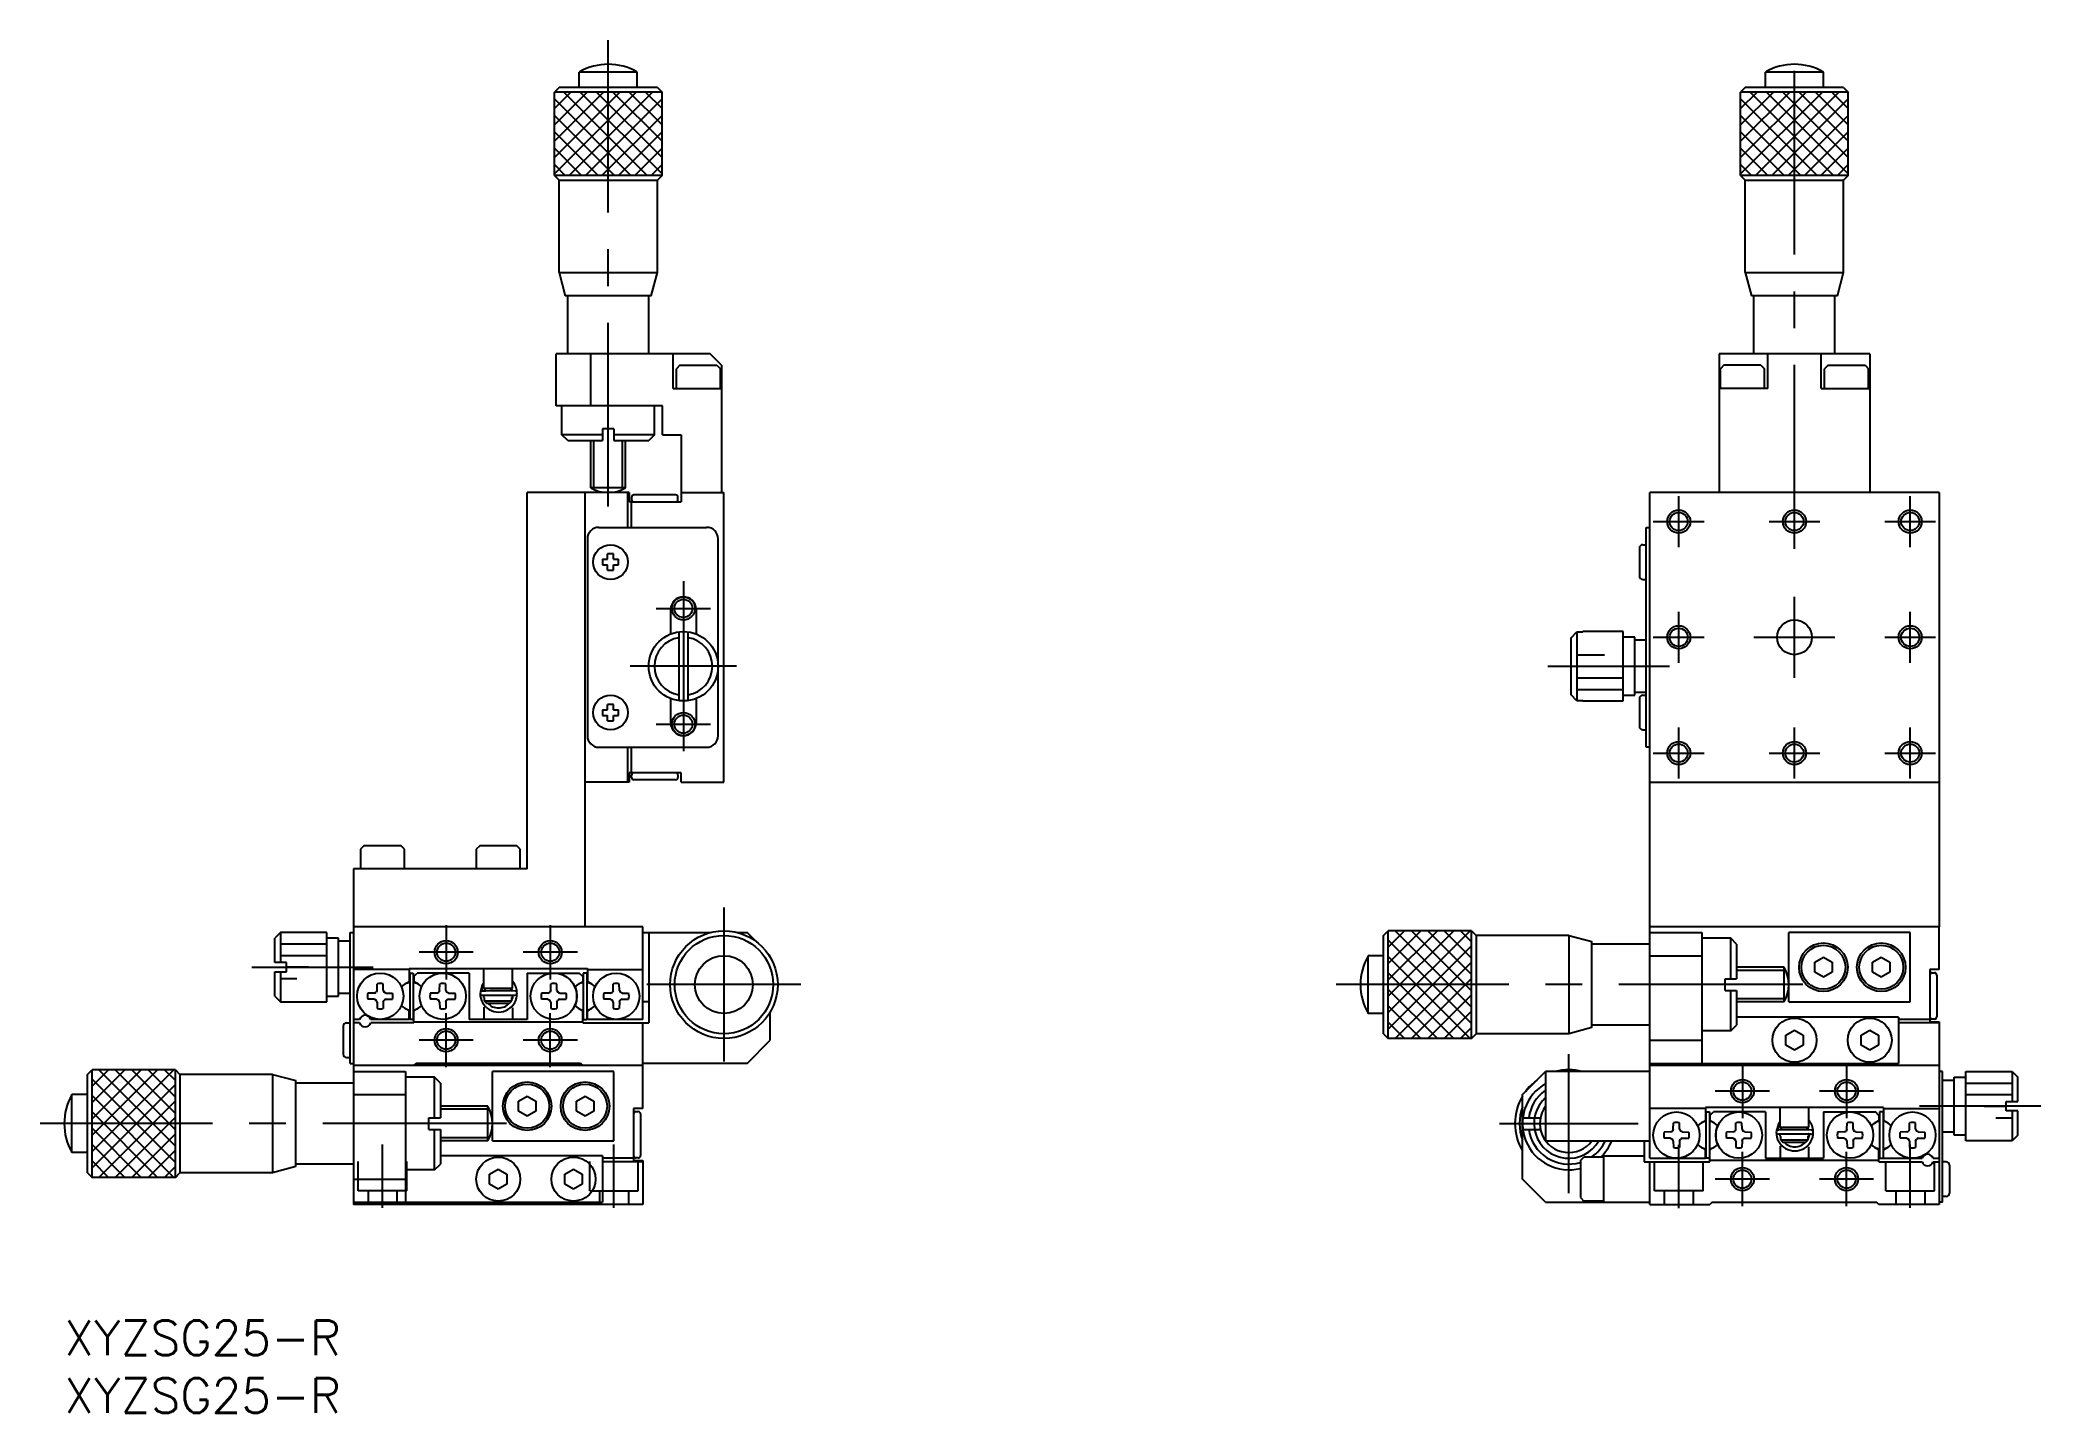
# Model space of a CAD drawing. Extents: x -2 to 171, y -8 to 111.
import ezdxf

# ---------------------------------------------------------------- set-up
doc = ezdxf.new("R2010")
doc.units = 0
doc.header["$LTSCALE"] = 0.5
doc.linetypes.add('CENTER', pattern=[50.8, 31.75, -6.35, 6.35, -6.35])
doc.linetypes.add('DASHED', pattern=[19.05, 12.7, -6.35])
for name, color, linetype in [('MSM_CENTER', 1, 'CENTER'), ('MSM_CONTINUOUS', 7, 'CONTINUOUS'), ('MSM_DASHED', 4, 'DASHED'), ('MSM_NARROW', 5, 'CONTINUOUS'), ('MSM_PART_NUMBER', 7, 'CONTINUOUS')]:
    doc.layers.add(name, color=color, linetype=linetype)
doc.styles.get("Standard").update_dxf_attribs({"font": 'txt.shx', "height": 3, "bigfont": 'bigfont.shx'})

msp = doc.modelspace()

# ---------------------------------------------------------------- texts
at = {"layer": 'MSM_PART_NUMBER'}
for p in [(0, -3), (0, -8)]:
    msp.add_text('XYZSG25-R', height=3, dxfattribs=at).set_placement(p)

# ---------------------------------------------------------------- linework, layer by layer
at = {"layer": 'MSM_CENTER'}
for p, q in [((46.999999, 70.291003), (46.999999, 110.593002)), ((149.500001, 66.656903), (149.500001, 110.593002)), ((139.500001, 66.8), (139.500001, 71.2)), ((159.500001, 66.8), (159.500001, 71.2)), ((137.300001, 69), (141.700001, 69)), ((147.300001, 69), (151.700001, 69)), ((157.300001, 69), (161.700001, 69)), ((53.5, 63.843097), (53.5, 49.156901)), ((149.500001, 55.5), (149.500001, 62.5)), ((51.156902, 61.499999), (55.843098, 61.499999)), ((139.500001, 56.8), (139.500001, 61.2)), ((159.500001, 56.8), (159.500001, 61.2)), ((137.300001, 59), (141.700001, 59)), ((146.000001, 59), (153.000001, 59)), ((157.300001, 59), (161.700001, 59)), ((58.1, 56.499999), (48.9, 56.499999)), ((128.2, 56.500001), (138.7, 56.500001)), ((51.156902, 51.499999), (55.843098, 51.499999)), ((139.500001, 46.8), (139.500001, 51.2)), ((149.500001, 46.8), (149.500001, 51.2)), ((159.500001, 46.8), (159.500001, 51.2)), ((137.300001, 49), (141.700001, 49)), ((147.300001, 49), (151.700001, 49)), ((157.300001, 49), (161.700001, 49)), ((57.000005, 35.650004), (57.000005, 22.349996)), ((33, 34.143098), (33, 29.456902)), ((42, 34.143098), (42, 29.456902)), ((35.343098, 31.8), (30.656902, 31.8)), ((44.343098, 31.8), (39.656902, 31.8)), ((16.200878, 30.5), (26.699999, 30.5)), ((63.650009, 29), (50.350001, 29)), ((150.209, 29), (109.907001, 29)), ((33, 21.856902), (33, 26.543098)), ((42, 21.856902), (42, 26.543098)), ((35.343098, 24.2), (30.656902, 24.2)), ((44.343098, 24.2), (39.656902, 24.2)), ((129.999996, 10.999997), (129.999996, 23.000003)), ((145.000001, 22.143098), (145.000001, 17.456902)), ((154.000001, 22.143098), (154.000001, 17.456902)), ((147.343099, 19.8), (142.656903, 19.8)), ((156.343099, 19.8), (151.656903, 19.8)), ((170.800002, 18.5), (160.300002, 18.5)), ((38.208999, 17), (-2.093, 17)), ((123.999993, 17), (135.999999, 17)), ((27.5, 9.707682), (27.5, 15.2)), ((47.5, 9.707682), (47.5, 15.2)), ((139.499998, 9.681053), (139.499998, 15.17337)), ((145.000001, 9.856902), (145.000001, 14.543098)), ((154.000001, 9.856902), (154.000001, 14.543098)), ((159.500001, 9.707682), (159.500001, 15.2)), ((147.343099, 12.2), (142.656903, 12.2)), ((156.343099, 12.2), (151.656903, 12.2))]:
    msp.add_line(p, q, dxfattribs=at)
at = {"layer": 'MSM_CONTINUOUS'}
for p, q in [((44.499999, 106.500002), (44.499999, 107.830001)), ((49.5, 107.830001), (44.499999, 107.830001)), ((49.5, 106.500002), (49.5, 107.830001)), ((147.000001, 106.500002), (147.000001, 107.830001)), ((152.000002, 107.830001), (147.000001, 107.830001)), ((152.000002, 106.500002), (152.000002, 107.830001)), ((42.749999, 106.500002), (42.349999, 106.100003)), ((42.349999, 98.900001), (42.349999, 106.100003)), ((51.65, 106.100003), (42.349999, 106.100003)), ((51.249999, 106.500002), (42.749999, 106.500002)), ((51.249999, 106.500002), (51.65, 106.100003)), ((51.65, 98.900001), (51.65, 106.100003)), ((145.250001, 106.500002), (144.850001, 106.100003)), ((144.850001, 98.900001), (144.850001, 106.100003)), ((154.150002, 106.100003), (144.850001, 106.100003)), ((153.750001, 106.500002), (145.250001, 106.500002)), ((153.750001, 106.500002), (154.150002, 106.100003)), ((154.150002, 98.900001), (154.150002, 106.100003)), ((42.349999, 98.900001), (42.749999, 98.500003)), ((51.65, 98.900001), (42.349999, 98.900001)), ((51.65, 98.900001), (51.249999, 98.500003)), ((144.850001, 98.900001), (145.250001, 98.500003)), ((154.150002, 98.900001), (144.850001, 98.900001)), ((154.150002, 98.900001), (153.750001, 98.500003)), ((42.749999, 98.500003), (51.249999, 98.500003)), ((42.749999, 90.500001), (42.749999, 98.500003)), ((51.249999, 90.500001), (51.249999, 98.500003)), ((145.250001, 98.500003), (153.750001, 98.500003)), ((145.250001, 90.500001), (145.250001, 98.500003)), ((153.750001, 90.500001), (153.750001, 98.500003)), ((42.749999, 90.500001), (51.249999, 90.500001)), ((42.749999, 90.500001), (43.285998, 88.500001)), ((50.713998, 88.500001), (51.249999, 90.500001)), ((145.250001, 90.500001), (153.750001, 90.500001)), ((145.250001, 90.500001), (145.786, 88.500001)), ((153.214, 88.500001), (153.750001, 90.500001)), ((50.713998, 88.500001), (43.285998, 88.500001)), ((43.5, 83.500002), (43.5, 88.500001)), ((50.499998, 83.500002), (50.499998, 88.500001)), ((153.214, 88.500001), (145.786, 88.500001)), ((146.000002, 83.500002), (146.000002, 88.500001)), ((153, 83.500002), (153, 88.500001)), ((42.499999, 79.000002), (42.499999, 83.500002)), ((55.8, 83.500002), (42.499999, 83.500002)), ((45.499999, 79.000002), (45.499999, 83.500002)), ((52.6, 80.500002), (52.6, 83.500002)), ((56.8, 82.500002), (55.8, 83.500002)), ((156.000001, 83.500002), (143.000001, 83.500002)), ((143.000001, 83.500002), (143.000001, 71.500001)), ((147.200001, 80.500002), (147.200001, 83.500002)), ((151.800001, 80.500002), (151.800001, 83.500002)), ((156.000001, 83.500002), (156.000001, 71.500001)), ((53.2, 82.500002), (52.899999, 82.200001)), ((52.899999, 80.500002), (52.899999, 82.200001)), ((53.2, 82.500002), (56.399999, 82.500002)), ((56.399999, 82.500002), (56.7, 82.200001)), ((56.7, 80.500002), (56.7, 82.200001)), ((56.8, 82.500002), (56.8, 71.500001)), ((143.400002, 82.500002), (143.100001, 82.200001)), ((143.100001, 80.500002), (143.100001, 82.200001)), ((146.600001, 82.500002), (143.400002, 82.500002)), ((146.600001, 82.500002), (146.900002, 82.200001)), ((146.900002, 80.500002), (146.900002, 82.200001)), ((152.400002, 82.500002), (152.100001, 82.200001)), ((152.100001, 80.500002), (152.100001, 82.200001)), ((152.400002, 82.500002), (155.600001, 82.500002)), ((155.600001, 82.500002), (155.900002, 82.200001)), ((155.900002, 80.500002), (155.900002, 82.200001)), ((52.6, 80.500002), (56.8, 80.500002)), ((147.200001, 80.500002), (143.000001, 80.500002)), ((151.800001, 80.500002), (156.000001, 80.500002)), ((51.7, 79.000002), (42.499999, 79.000002)), ((43, 76.500002), (43, 79.000002)), ((50.999999, 76.500002), (50.999999, 79.000002)), ((51.7, 76.500001), (51.7, 79.000002)), ((43.5, 76.000002), (43, 76.500002)), ((46.499999, 76.500002), (43, 76.500002)), ((47.499999, 77.000002), (46.499999, 77.000002)), ((46.499999, 77.000002), (46.499999, 76.000002)), ((47.499999, 77.000002), (47.499999, 76.000002)), ((50.999999, 76.500002), (47.499999, 76.500002)), ((50.999999, 76.500002), (50.499999, 76.000002)), ((51.7, 76.500001), (53.3, 76.500001)), ((53.3, 76.500001), (53.3, 70.700001)), ((43.5, 76.000002), (46.499999, 76.000002)), ((45.5, 71.902002), (45.5, 76.000002)), ((47.499999, 76.000002), (50.499999, 76.000002)), ((48.499999, 71.902002), (48.499999, 76.000002)), ((48.8, 71.500001), (40, 71.500001)), ((40, 38.999999), (40, 71.500001)), ((45, 34), (45, 71.500001)), ((48.499999, 71.902002), (45.5, 71.902002)), ((48.7, 68.500001), (48.7, 71.500001)), ((48.8, 71.500001), (48.8, 70.699999)), ((49.02663, 71.100001), (49.02663, 70.900001)), ((52.82663, 71.300001), (49.22663, 71.300001)), ((53.02663, 70.900001), (53.02663, 71.100001)), ((53.3, 71.500001), (57, 71.500001)), ((57, 46.500001), (57, 71.500001)), ((162.000002, 71.500001), (137, 71.500001)), ((137.000003, 34), (137.000003, 71.500001)), ((161.999999, 71.500001), (161.999999, 34)), ((49.000002, 70.699999), (48.8, 70.699999)), ((49.000002, 68.500001), (49.000002, 70.700001)), ((49.000002, 70.700001), (53.3, 70.700001)), ((45.2, 67.500001), (45.2, 50.500001)), ((46.2, 68.500001), (55.5, 68.500001)), ((56.5, 50.500001), (56.5, 67.500001)), ((136.7, 49.499999), (136.7, 68.499999)), ((136.7, 68.499999), (137, 68.499999)), ((46.5, 65.750001), (46.5, 65.250001)), ((46.5, 65.750001), (46.95, 65.750001)), ((47.45, 66.200001), (46.95, 66.200001)), ((46.95, 65.750001), (46.95, 66.200001)), ((47.45, 65.750001), (47.45, 66.200001)), ((47.45, 65.750001), (47.9, 65.750001)), ((47.9, 65.250001), (47.9, 65.750001)), ((136.1, 66.699999), (136.1, 64.299999)), ((136.4, 66.999999), (136.7, 66.999999)), ((46.5, 65.250001), (46.95, 65.250001)), ((46.95, 64.800001), (46.95, 65.250001)), ((46.95, 64.800001), (47.45, 64.800001)), ((47.45, 64.800001), (47.45, 65.250001)), ((47.45, 65.250001), (47.9, 65.250001)), ((136.4, 63.999999), (136.7, 63.999999)), ((52.4, 59.291056), (52.4, 61.399999)), ((54.6, 61.399999), (54.6, 59.291056)), ((53.1, 59.473212), (53.1, 53.526785)), ((53.9, 53.526785), (53.9, 59.473212)), ((130.2, 58.967793), (130.7, 59.473214)), ((130.2, 54.032208), (130.2, 58.967793)), ((130.7, 59.473214), (130.7, 53.526787)), ((130.7, 59.473214), (131.2, 59.473214)), ((134.7, 59.500001), (131.2, 59.500001)), ((131.2, 59.473214), (131.2, 59.500001)), ((134.7, 53.500001), (134.7, 59.500001)), ((135.7, 59.000001), (134.7, 59.000001)), ((135.7, 54.000001), (135.7, 59.000001)), ((136.7, 58.750001), (135.7, 58.750001)), ((52.4, 51.599999), (52.4, 53.708942)), ((54.6, 53.708942), (54.6, 51.599999)), ((130.7, 53.526787), (130.2, 54.032208)), ((134.7, 54.000001), (135.7, 54.000001)), ((135.7, 54.250001), (136.7, 54.250001)), ((136.1, 53.699999), (136.1, 51.299999)), ((136.4, 53.999999), (136.7, 53.999999)), ((46.5, 52.750001), (46.5, 52.250001)), ((46.5, 52.750001), (46.95, 52.750001)), ((46.5, 52.250001), (46.95, 52.250001)), ((47.45, 53.200001), (46.95, 53.200001)), ((46.95, 52.750001), (46.95, 53.200001)), ((46.95, 51.800001), (46.95, 52.250001)), ((47.45, 52.750001), (47.45, 53.200001)), ((47.45, 52.750001), (47.9, 52.750001)), ((47.45, 51.800001), (47.45, 52.250001)), ((47.45, 52.250001), (47.9, 52.250001)), ((47.9, 52.250001), (47.9, 52.750001)), ((131.2, 53.526787), (130.7, 53.526787)), ((131.2, 53.500001), (131.2, 53.526787)), ((131.2, 53.500001), (134.7, 53.500001)), ((46.95, 51.800001), (47.45, 51.800001)), ((136.4, 50.999999), (136.7, 50.999999)), ((46.2, 49.500001), (55.5, 49.500001)), ((48.7, 46.500001), (48.7, 49.500001)), ((49.000002, 47.300003), (49.000002, 49.500001)), ((137, 49.499999), (136.7, 49.499999)), ((53.3, 47.300003), (48.8, 47.300003)), ((48.8, 47.300003), (48.8, 46.500001)), ((49.02663, 46.9), (49.02663, 47.1)), ((52.82663, 47.3), (49.22663, 47.3)), ((52.82663, 46.7), (49.22663, 46.7)), ((53.02663, 47.1), (53.02663, 46.9)), ((53.3, 46.500001), (53.3, 47.300003)), ((48.8, 46.500001), (45, 46.500001)), ((53.3, 46.500001), (57, 46.500001)), ((137, 46.500001), (162.000002, 46.500001)), ((25.900001, 40.999999), (25.6, 40.699998)), ((25.6, 40.699998), (25.6, 38.999999)), ((29.1, 40.999999), (25.900001, 40.999999)), ((29.400001, 40.699998), (29.1, 40.999999)), ((29.400001, 38.999999), (29.400001, 40.699998)), ((35.900001, 40.999999), (35.6, 40.699998)), ((35.6, 40.699998), (35.6, 38.999999)), ((39.1, 40.999999), (35.900001, 40.999999)), ((39.400001, 40.699998), (39.1, 40.999999)), ((39.400001, 38.999999), (39.400001, 40.699998)), ((25, 38.999999), (25, 10)), ((40, 38.999999), (25, 38.999999)), ((18.699999, 33.5), (18.199999, 33)), ((18.199999, 30.9), (18.199999, 33)), ((22.699999, 33.5), (18.699999, 33.5)), ((18.699999, 33.5), (18.699999, 30.9)), ((22.699999, 27.5), (22.699999, 33.5)), ((23.699999, 33), (22.699999, 33)), ((23.699999, 28), (23.699999, 33)), ((24.699999, 33.5), (25, 33.5)), ((24.699999, 22.2), (24.699999, 33.5)), ((50, 34), (25, 34)), ((50, 26.000002), (50, 34)), ((50, 33.5), (55.828452, 33.5)), ((50.5, 33.5), (50.5, 25.7)), ((58.171559, 33.5), (59.000006, 33.5)), ((59.751242, 32.748764), (59.000006, 33.5)), ((114.000001, 33.25), (114.4, 33.65)), ((114.000001, 24.75), (114.000001, 33.25)), ((121.600002, 33.65), (114.4, 33.65)), ((114.4, 24.349999), (114.4, 33.65)), ((121.600002, 33.65), (122, 33.25)), ((121.600002, 24.349999), (121.600002, 33.65)), ((122, 33.25), (122, 24.75)), ((130.000002, 33.25), (122, 33.25)), ((130.000002, 33.25), (130.000002, 24.75)), ((130.000002, 33.25), (132.000002, 32.714001)), ((162.000001, 34), (137.000001, 34)), ((137.000001, 14.000002), (137.000001, 34)), ((137.000001, 33.5), (141.500001, 33.5)), ((141.500001, 33.5), (141.500001, 22.2)), ((144.000001, 32.999999), (141.500001, 32.999999)), ((144.500001, 32.499999), (144.000001, 32.999999)), ((144.000001, 29.5), (144.000001, 32.999999)), ((159.500001, 33.5), (149.000001, 33.5)), ((149.000001, 27.5), (149.000001, 33.5)), ((159.500001, 27.5), (159.500001, 33.5)), ((162.000001, 30.3), (162.000001, 34)), ((24.699999, 32.75), (23.699999, 32.75)), ((61.000006, 31.5), (60.74877, 31.751236)), ((61.000006, 31.371187), (61.000006, 31.5)), ((114.000001, 31.5), (112.670002, 31.5)), ((112.670002, 26.499999), (112.670002, 31.5)), ((132.000002, 25.286001), (132.000002, 32.714001)), ((137.000001, 32.499999), (132.000002, 32.499999)), ((137.000001, 31.5), (141.500001, 31.5)), ((144.500001, 32.499999), (144.500001, 29.5)), ((151.250001, 30.933012), (152.000001, 31.366026)), ((152.000001, 31.366026), (152.750001, 30.933012)), ((156.250001, 30.933012), (157.000001, 31.366026)), ((157.000001, 31.366026), (157.750001, 30.933012)), ((19.199999, 30.9), (18.199999, 30.9)), ((18.199999, 30.1), (19.199999, 30.1)), ((18.199999, 28), (18.199999, 30.1)), ((18.699999, 30.1), (18.699999, 27.5)), ((19.199999, 30.1), (19.199999, 30.9)), ((29.800001, 30.3), (25.000003, 30.3)), ((29.800001, 30.4), (29.800001, 29.263917)), ((29.800001, 30.4), (45.200003, 30.4)), ((29.85, 30), (29.85, 26)), ((29.85, 30), (30.15, 30)), ((30.15, 30), (30.15, 26)), ((30.2, 29.7), (30.5, 30)), ((30.2, 29.7), (30.2, 29.263917)), ((35, 30), (30.5, 30)), ((35, 30), (35, 26.000002)), ((36.23, 30.400002), (36.23, 28.700002)), ((38.73, 28.700002), (38.73, 30.400002)), ((40, 30), (44.500004, 30)), ((40, 30), (40, 26.000002)), ((44.800004, 29.7), (44.500004, 30)), ((44.800004, 29.7), (44.800004, 29.263917)), ((44.850003, 30), (44.850003, 26)), ((45.150003, 30), (44.850003, 30)), ((45.150003, 30), (45.150003, 26)), ((45.200003, 30.4), (45.200003, 29.263917)), ((45.200003, 30.3), (50, 30.3)), ((143.500001, 28.5), (143.500001, 29.5)), ((143.500001, 29.5), (144.500001, 29.5)), ((148.598001, 30.499999), (144.500001, 30.499999)), ((148.598001, 27.5), (148.598001, 30.499999)), ((151.250001, 30.066987), (151.250001, 30.933012)), ((152.000001, 29.633974), (151.250001, 30.066987)), ((152.750001, 30.066987), (152.000001, 29.633974)), ((152.750001, 30.933012), (152.750001, 30.066987)), ((156.250001, 30.066987), (156.250001, 30.933012)), ((157.000001, 29.633974), (156.250001, 30.066987)), ((157.750001, 30.066987), (157.000001, 29.633974)), ((157.750001, 30.933012), (157.750001, 30.066987)), ((162.000001, 30.3), (161.199999, 30.3)), ((161.199999, 30.3), (161.199999, 25.8)), ((161.200002, 29.82663), (161.200002, 26.22663)), ((161.400002, 30.02663), (161.600002, 30.02663)), ((161.800002, 29.82663), (161.800002, 26.22663)), ((18.199999, 28), (18.699999, 27.5)), ((22.699999, 28), (23.699999, 28)), ((23.699999, 28.25), (24.699999, 28.25)), ((26.798742, 28.269907), (26.231169, 28.26)), ((26.798742, 27.730093), (26.231169, 27.74)), ((26.798742, 28.269907), (26.958821, 28.341179)), ((26.798742, 27.730093), (26.958821, 27.658821)), ((27.030093, 28.501258), (26.958821, 28.341179)), ((27.030093, 28.501258), (27.04, 29.068831)), ((27.569907, 28.501258), (27.56, 29.068831)), ((27.569907, 28.501258), (27.641179, 28.341179)), ((27.801259, 28.269907), (27.641179, 28.341179)), ((27.801259, 27.730093), (27.641179, 27.658821)), ((27.801259, 28.269907), (28.368831, 28.26)), ((27.801259, 27.730093), (28.368831, 27.74)), ((29.402689, 29.034529), (29.799998, 29.263917)), ((30.597306, 29.034529), (30.199997, 29.263917)), ((32.198742, 28.269907), (31.631169, 28.26)), ((32.198742, 27.730093), (31.631169, 27.74)), ((32.198742, 28.269907), (32.358821, 28.341179)), ((32.198742, 27.730093), (32.358821, 27.658821)), ((32.430093, 28.501258), (32.358821, 28.341179)), ((32.430093, 28.501258), (32.44, 29.068831)), ((32.969907, 28.501258), (32.96, 29.068831)), ((32.969907, 28.501258), (33.041179, 28.341179)), ((33.201259, 28.269907), (33.041179, 28.341179)), ((33.201259, 27.730093), (33.041179, 27.658821)), ((33.201259, 28.269907), (33.768831, 28.26)), ((33.201259, 27.730093), (33.768831, 27.74)), ((35.966439, 28.376562), (35.92967, 28.279756)), ((35.92967, 28.279756), (35.953003, 28.18058)), ((36.120042, 28.984846), (35.931265, 28.295191)), ((35.953003, 28.18058), (36.026555, 28.111413)), ((36.049448, 28.435441), (35.966439, 28.376562)), ((36.026555, 28.111413), (36.149752, 28.087037)), ((36.075678, 28.787714), (36.074173, 28.754372)), ((36.074173, 28.754372), (36.074333, 28.720997)), ((36.074333, 28.720997), (36.076158, 28.687671)), ((36.078845, 28.82094), (36.075678, 28.787714)), ((36.076158, 28.687671), (36.079644, 28.654475)), ((36.083665, 28.853971), (36.078845, 28.82094)), ((36.079644, 28.654475), (36.084781, 28.621492)), ((36.090129, 28.886723), (36.083665, 28.853971)), ((36.084781, 28.621492), (36.091558, 28.588801)), ((36.098219, 28.919117), (36.090129, 28.886723)), ((36.091558, 28.588801), (36.099957, 28.556485)), ((36.107917, 28.951073), (36.098219, 28.919117)), ((36.099957, 28.556485), (36.109959, 28.524621)), ((36.119199, 28.982512), (36.107917, 28.951073)), ((36.109959, 28.524621), (36.121538, 28.493288)), ((36.132038, 29.013356), (36.119199, 28.982512)), ((36.121538, 28.493288), (36.134668, 28.462564)), ((36.146402, 29.04353), (36.132038, 29.013356)), ((36.134668, 28.462564), (36.140801, 28.44952)), ((36.139489, 28.098383), (38.919144, 28.098383)), ((36.162255, 29.072958), (36.146402, 29.04353)), ((36.149752, 28.087037), (36.229765, 28.08329)), ((36.178612, 29.100079), (36.162255, 29.072958)), ((36.178445, 29.099733), (36.179412, 29.100762)), ((36.179412, 29.100762), (36.181364, 29.101156)), ((36.181364, 29.101156), (36.184288, 29.100913)), ((36.18383, 29.106833), (36.184709, 29.108329)), ((36.184288, 29.100913), (36.188164, 29.100035)), ((36.184709, 29.108329), (36.229976, 29.092472)), ((36.229981, 29.161229), (36.188142, 29.100048)), ((36.188164, 29.100035), (36.191712, 29.098953)), ((36.191712, 29.098953), (36.195776, 29.097515)), ((36.195776, 29.097515), (36.200341, 29.095726)), ((36.200341, 29.095726), (36.205389, 29.093594)), ((36.205389, 29.093594), (36.210901, 29.091127)), ((36.210901, 29.091127), (36.216856, 29.088334)), ((36.216856, 29.088334), (36.22323, 29.085226)), ((36.22323, 29.085226), (36.23, 29.081814)), ((36.23, 28.700002), (38.73, 28.700002)), ((36.23, 28.700002), (36.469728, 28.460274)), ((36.233839, 28.103841), (36.23, 28.100002)), ((36.23, 28.100002), (36.23, 27.900002)), ((36.23, 28.100002), (38.73, 28.100002)), ((36.23, 27.900002), (36.28, 27.900002)), ((36.28, 27.900002), (36.28, 27.600002)), ((38.49197, 28.461972), (38.73, 28.700002)), ((38.619155, 28.589149), (38.633078, 28.459381)), ((38.634702, 28.604583), (38.700414, 28.457945)), ((38.68, 27.600002), (38.68, 27.900002)), ((38.68, 27.900002), (38.73, 27.900002)), ((38.68, 27.827902), (38.692779, 27.820276)), ((38.686715, 27.763287), (38.68, 27.770002)), ((38.733962, 27.901636), (38.680234, 27.747648)), ((38.680271, 27.777331), (38.692555, 27.777626)), ((38.692779, 27.820276), (38.706138, 27.81411)), ((38.73, 28.100002), (38.722871, 28.107131)), ((38.73, 27.900002), (38.73, 28.100002)), ((38.730129, 27.963709), (38.753821, 27.983444)), ((38.730163, 28.080167), (38.840432, 28.083737)), ((38.77014, 28.081302), (38.733962, 27.901636)), ((38.840432, 28.083737), (38.944111, 28.089606)), ((38.944111, 28.089606), (39.043267, 28.117548)), ((39.076667, 28.393965), (38.985077, 28.44201)), ((39.043267, 28.117548), (39.113504, 28.195829)), ((39.126371, 28.300635), (39.076667, 28.393965)), ((39.113504, 28.195829), (39.126371, 28.300635)), ((41.798742, 28.269907), (41.231169, 28.26)), ((41.798742, 27.730093), (41.231169, 27.74)), ((41.798742, 28.269907), (41.958821, 28.341179)), ((41.798742, 27.730093), (41.958821, 27.658821)), ((42.030093, 28.501258), (41.958821, 28.341179)), ((42.030093, 28.501258), (42.04, 29.068831)), ((42.569907, 28.501258), (42.56, 29.068831)), ((42.569907, 28.501258), (42.641179, 28.341179)), ((42.801259, 28.269907), (42.641179, 28.341179)), ((42.801259, 27.730093), (42.641179, 27.658821)), ((42.801259, 28.269907), (43.368831, 28.26)), ((42.801259, 27.730093), (43.368831, 27.74)), ((44.402695, 29.034529), (44.800004, 29.263917)), ((45.597312, 29.034529), (45.200003, 29.263917)), ((47.198745, 28.269907), (46.631172, 28.26)), ((47.198745, 27.730093), (46.631172, 27.74)), ((47.198745, 28.269907), (47.358824, 28.341179)), ((47.198745, 27.730093), (47.358824, 27.658821)), ((47.430096, 28.501258), (47.358824, 28.341179)), ((47.430096, 28.501258), (47.440003, 29.068831)), ((47.96991, 28.501258), (47.960003, 29.068831)), ((47.96991, 28.501258), (48.041182, 28.341179)), ((48.201262, 28.269907), (48.041182, 28.341179)), ((48.201262, 27.730093), (48.041182, 27.658821)), ((48.201262, 28.269907), (48.768834, 28.26)), ((48.201262, 27.730093), (48.768834, 27.74)), ((143.500001, 28.5), (144.500001, 28.5)), ((144.000001, 25), (144.000001, 28.5)), ((144.500001, 28.5), (144.500001, 25.5)), ((18.699999, 27.5), (22.699999, 27.5)), ((25.523031, 26.000002), (25, 26.000002)), ((29.800001, 26.000002), (26.476969, 26.000002)), ((27.030093, 27.498741), (26.958821, 27.658821)), ((27.030093, 27.498741), (27.04, 26.931169)), ((27.569907, 27.498741), (27.56, 26.931169)), ((27.569907, 27.498741), (27.641179, 27.658821)), ((29.799998, 26.736084), (29.40269, 26.965472)), ((29.800001, 26.000002), (29.800001, 26.736084)), ((30.15, 26), (29.85, 26)), ((30.597304, 26.965472), (30.199997, 26.736084)), ((30.2, 25.7), (30.2, 26.733656)), ((32.430093, 27.498741), (32.358821, 27.658821)), ((32.430093, 27.498741), (32.44, 26.931169)), ((32.969907, 27.498741), (32.96, 26.931169)), ((32.969907, 27.498741), (33.041179, 27.658821)), ((40, 26), (35, 26)), ((36.25, 27.054235), (36.25, 26.000002)), ((36.28, 27.600002), (38.68, 27.600002)), ((36.28, 27.600002), (36.49005, 27.400002)), ((36.49005, 27.400002), (38.469949, 27.400002)), ((38.469949, 27.400002), (38.68, 27.600002)), ((38.75, 26.000002), (38.75, 26.985215)), ((42.030093, 27.498741), (41.958821, 27.658821)), ((42.030093, 27.498741), (42.04, 26.931169)), ((42.569907, 27.498741), (42.56, 26.931169)), ((42.569907, 27.498741), (42.641179, 27.658821)), ((44.402696, 26.965472), (44.800004, 26.736084)), ((44.800004, 25.7), (44.800004, 26.733656)), ((44.850003, 26), (45.150003, 26)), ((45.200003, 26.736084), (45.59731, 26.965472)), ((45.200003, 26.000002), (45.200003, 26.736084)), ((50, 26.000002), (45.200003, 26.000002)), ((47.430096, 27.498741), (47.358824, 27.658821)), ((47.430096, 27.498741), (47.440003, 26.931169)), ((47.96991, 27.498741), (47.960003, 26.931169)), ((47.96991, 27.498741), (48.041182, 27.658821)), ((50.5, 27.5), (50, 27.5)), ((61.000006, 24.2), (61.000006, 26.628812)), ((114.000001, 26.499999), (112.670002, 26.499999)), ((148.598001, 27.5), (144.500001, 27.5)), ((158.500001, 26.2), (144.500001, 26.2)), ((149.000001, 27.5), (159.500001, 27.5)), ((158.500001, 26.2), (158.500001, 22.2)), ((161.199999, 26.000002), (158.500001, 26.000002)), ((161.600002, 26.02663), (161.400002, 26.02663)), ((24.099999, 25.4), (24.099999, 23)), ((24.399999, 25.7), (24.699999, 25.7)), ((25.523031, 25.7), (25, 25.7)), ((30.2, 25.7), (26.47697, 25.7)), ((30.2, 25.8), (44.800004, 25.8)), ((44.800004, 25.7), (50.5, 25.7)), ((50, 18.3), (50, 25.7)), ((114.000001, 24.75), (114.4, 24.349999)), ((121.600002, 24.349999), (114.4, 24.349999)), ((121.600002, 24.349999), (122, 24.75)), ((130.000002, 24.75), (122, 24.75)), ((132.000002, 25.286001), (130.000002, 24.75)), ((137.000001, 25.500001), (132.000002, 25.500001)), ((144.000001, 25), (141.500001, 25)), ((144.000001, 25), (144.500001, 25.5)), ((148.750001, 24.633012), (149.500001, 25.066026)), ((148.750001, 23.766987), (148.750001, 24.633012)), ((149.500001, 25.066026), (150.250001, 24.633012)), ((150.250001, 24.633012), (150.250001, 23.766987)), ((155.250001, 24.633012), (156.000001, 25.066026)), ((155.250001, 23.766987), (155.250001, 24.633012)), ((156.000001, 25.066026), (156.750001, 24.633012)), ((156.750001, 24.633012), (156.750001, 23.766987)), ((162.000001, 25.7), (158.500001, 25.7)), ((161.199999, 25.8), (162.000001, 25.8)), ((162.000001, 25.8), (162.000001, 10)), ((24.399999, 22.7), (24.699999, 22.7)), ((59.000006, 22.2), (61.000006, 24.2)), ((137.000001, 24.2), (141.500001, 24.2)), ((149.500001, 23.333974), (148.750001, 23.766987)), ((150.250001, 23.766987), (149.500001, 23.333974)), ((156.000001, 23.333974), (155.250001, 23.766987)), ((156.750001, 23.766987), (156.000001, 23.333974)), ((2, 21.25), (2.399999, 21.65)), ((2, 12.75), (2, 21.25)), ((9.600001, 21.65), (2.399999, 21.65)), ((2.399999, 12.349999), (2.399999, 21.65)), ((9.600001, 21.65), (9.999999, 21.25)), ((9.600001, 12.349999), (9.600001, 21.65)), ((9.999999, 21.25), (9.999999, 12.75)), ((18.000001, 21.25), (9.999999, 21.25)), ((18.000001, 21.25), (18.000001, 12.75)), ((18.000001, 21.25), (20.000001, 20.714001)), ((24.699999, 22.2), (25, 22.2)), ((50, 22), (25, 22)), ((25, 21.5), (29.5, 21.5)), ((29.5, 21.5), (29.5, 10.2)), ((32, 20.999999), (29.5, 20.999999)), ((30.2, 22), (30.4, 22.2)), ((44.600003, 22.2), (30.4, 22.2)), ((32.5, 20.499999), (32, 20.999999)), ((32, 17.5), (32, 20.999999)), ((47.5, 21.5), (37, 21.5)), ((37, 15.5), (37, 21.5)), ((44.600003, 22.2), (44.800003, 22)), ((47.5, 15.5), (47.5, 21.5)), ((59.000006, 22.2), (50, 22.2)), ((125.999995, 19.5), (127.999995, 21.5)), ((137.000001, 21.5), (127.999995, 21.5)), ((128, 21.5), (128, 15.5)), ((137.000001, 22.2), (158.500001, 22.2)), ((162.000001, 22), (137.000001, 22)), ((162.300002, 21.5), (162.000001, 21.5)), ((162.300002, 10.2), (162.300002, 21.5)), ((162.300002, 20.75), (163.300002, 20.75)), ((163.300002, 21), (164.300002, 21)), ((163.300002, 16), (163.300002, 21)), ((164.300002, 21.5), (168.300002, 21.5)), ((164.300002, 15.5), (164.300002, 21.5)), ((168.300002, 21.5), (168.300002, 18.9)), ((168.300002, 21.5), (168.800002, 21)), ((168.800002, 18.9), (168.800002, 21)), ((2, 19.5), (0.670001, 19.5)), ((0.670001, 14.499999), (0.670001, 19.5)), ((20.000001, 13.286001), (20.000001, 20.714001)), ((25, 20.499999), (20.000001, 20.499999)), ((25, 19.5), (29.5, 19.5)), ((32.5, 20.499999), (32.5, 17.5)), ((39.25, 18.933012), (40, 19.366026)), ((40, 19.366026), (40.75, 18.933012)), ((44.25, 18.933012), (45, 19.366026)), ((45, 19.366026), (45.75, 18.933012)), ((125.999995, 12.2), (125.999995, 19.5)), ((31.5, 16.5), (31.5, 17.5)), ((31.5, 17.5), (32.5, 17.5)), ((36.598, 18.499999), (32.5, 18.499999)), ((36.598, 15.5), (36.598, 18.499999)), ((39.25, 18.066987), (39.25, 18.933012)), ((40, 17.633974), (39.25, 18.066987)), ((40.75, 18.066987), (40, 17.633974)), ((40.75, 18.933012), (40.75, 18.066987)), ((44.25, 18.066987), (44.25, 18.933012)), ((45, 17.633974), (44.25, 18.066987)), ((45.75, 18.066987), (45, 17.633974)), ((45.75, 18.933012), (45.75, 18.066987)), ((50, 18.3), (49.199998, 18.3)), ((49.199998, 18.3), (49.199998, 13.8)), ((49.200001, 17.82663), (49.200001, 14.22663)), ((49.400001, 18.02663), (49.600001, 18.02663)), ((49.800001, 17.82663), (49.800001, 14.22663)), ((126.031366, 17.5), (127.550507, 17.5)), ((141.799999, 18.3), (137.000001, 18.3)), ((141.799999, 18.4), (141.799999, 17.263917)), ((157.200001, 18.4), (141.799999, 18.4)), ((141.849998, 18), (141.849998, 14)), ((141.849998, 18), (142.149998, 18)), ((142.149998, 18), (142.149998, 14)), ((142.199998, 17.7), (142.499998, 18)), ((142.199998, 17.7), (142.199998, 17.263917)), ((147.000001, 18), (142.499998, 18)), ((147.000001, 18), (147.000001, 14.000002)), ((148.230001, 18.400002), (148.230001, 16.700002)), ((150.730001, 16.700002), (150.730001, 18.400002)), ((152.000001, 18), (152.000001, 14.000002)), ((152.000001, 18), (156.500002, 18)), ((156.800002, 17.7), (156.500002, 18)), ((156.800002, 17.7), (156.800002, 17.263917)), ((156.850001, 18), (156.850001, 14)), ((157.150001, 18), (156.850001, 18)), ((157.150001, 18), (157.150001, 14)), ((157.200001, 18.4), (157.200001, 17.263917)), ((157.200001, 18.3), (161.999998, 18.3)), ((167.800002, 18.1), (167.800002, 18.9)), ((167.800002, 18.9), (168.800002, 18.9)), ((168.800002, 18.1), (167.800002, 18.1)), ((168.300002, 18.1), (168.300002, 15.5)), ((168.800002, 16), (168.800002, 18.1)), ((31.5, 16.5), (32.5, 16.5)), ((32, 13), (32, 16.5)), ((32.5, 16.5), (32.5, 13.5)), ((126.031366, 16.5), (127.550507, 16.5)), ((138.79874, 16.269907), (138.231167, 16.26)), ((138.79874, 15.730093), (138.231167, 15.74)), ((138.79874, 16.269907), (138.958819, 16.341179)), ((138.79874, 15.730093), (138.958819, 15.658821)), ((139.030091, 16.501258), (138.958819, 16.341179)), ((139.030091, 15.498741), (138.958819, 15.658821)), ((139.030091, 16.501258), (139.039998, 17.068831)), ((139.569905, 16.501258), (139.559998, 17.068831)), ((139.569905, 16.501258), (139.641177, 16.341179)), ((139.569905, 15.498741), (139.641177, 15.658821)), ((139.801257, 16.269907), (139.641177, 16.341179)), ((139.801257, 15.730093), (139.641177, 15.658821)), ((139.801257, 16.269907), (140.36883, 16.26)), ((139.801257, 15.730093), (140.36883, 15.74)), ((141.40269, 17.034529), (141.799999, 17.263917)), ((142.597307, 17.034529), (142.199998, 17.263917)), ((144.198743, 16.269907), (143.63117, 16.26)), ((144.198743, 15.730093), (143.63117, 15.74)), ((144.198743, 16.269907), (144.358822, 16.341179)), ((144.198743, 15.730093), (144.358822, 15.658821)), ((144.430094, 16.501258), (144.358822, 16.341179)), ((144.430094, 15.498741), (144.358822, 15.658821)), ((144.430094, 16.501258), (144.440001, 17.068831)), ((144.969908, 16.501258), (144.960001, 17.068831)), ((144.969908, 16.501258), (145.04118, 16.341179)), ((144.969908, 15.498741), (145.04118, 15.658821)), ((145.20126, 16.269907), (145.04118, 16.341179)), ((145.20126, 15.730093), (145.04118, 15.658821)), ((145.20126, 16.269907), (145.768833, 16.26)), ((145.20126, 15.730093), (145.768833, 15.74)), ((147.96644, 16.376562), (147.929671, 16.279756)), ((147.929671, 16.279756), (147.953004, 16.18058)), ((148.120043, 16.984846), (147.931266, 16.295191)), ((147.953004, 16.18058), (148.026556, 16.111413)), ((148.049449, 16.435441), (147.96644, 16.376562)), ((148.026556, 16.111413), (148.149753, 16.087037)), ((148.075679, 16.787714), (148.074174, 16.754372)), ((148.074174, 16.754372), (148.074334, 16.720997)), ((148.074334, 16.720997), (148.076159, 16.687671)), ((148.078846, 16.82094), (148.075679, 16.787714)), ((148.076159, 16.687671), (148.079645, 16.654475)), ((148.083666, 16.853971), (148.078846, 16.82094)), ((148.079645, 16.654475), (148.084782, 16.621492)), ((148.09013, 16.886723), (148.083666, 16.853971)), ((148.084782, 16.621492), (148.091559, 16.588801)), ((148.09822, 16.919117), (148.09013, 16.886723)), ((148.091559, 16.588801), (148.099958, 16.556485)), ((148.107918, 16.951073), (148.09822, 16.919117)), ((148.099958, 16.556485), (148.10996, 16.524621)), ((148.1192, 16.982512), (148.107918, 16.951073)), ((148.10996, 16.524621), (148.121539, 16.493288)), ((148.132039, 17.013356), (148.1192, 16.982512)), ((148.121539, 16.493288), (148.134669, 16.462564)), ((148.146403, 17.04353), (148.132039, 17.013356)), ((148.134669, 16.462564), (148.140802, 16.44952)), ((148.13949, 16.098383), (150.919145, 16.098383)), ((148.162256, 17.072958), (148.146403, 17.04353)), ((148.149753, 16.087037), (148.229766, 16.08329)), ((148.178613, 17.100079), (148.162256, 17.072958)), ((148.178446, 17.099733), (148.179413, 17.100762)), ((148.179413, 17.100762), (148.181365, 17.101156)), ((148.181365, 17.101156), (148.184289, 17.100913)), ((148.183831, 17.106833), (148.18471, 17.108329)), ((148.184289, 17.100913), (148.188165, 17.100035)), ((148.18471, 17.108329), (148.229977, 17.092472)), ((148.229982, 17.161229), (148.188143, 17.100048)), ((148.188165, 17.100035), (148.191713, 17.098953)), ((148.191713, 17.098953), (148.195777, 17.097515)), ((148.195777, 17.097515), (148.200342, 17.095726)), ((148.200342, 17.095726), (148.20539, 17.093594)), ((148.20539, 17.093594), (148.210902, 17.091127)), ((148.210902, 17.091127), (148.216857, 17.088334)), ((148.216857, 17.088334), (148.223231, 17.085226)), ((148.223231, 17.085226), (148.230001, 17.081814)), ((148.230001, 16.700002), (150.730001, 16.700002)), ((148.230001, 16.700002), (148.469729, 16.460274)), ((148.23384, 16.103841), (148.230001, 16.100002)), ((148.230001, 16.100002), (148.230001, 15.900002)), ((148.230001, 16.100002), (150.730001, 16.100002)), ((148.230001, 15.900002), (148.280001, 15.900002)), ((148.280001, 15.900002), (148.280001, 15.600002)), ((148.280001, 15.600002), (150.680001, 15.600002)), ((148.280001, 15.600002), (148.490051, 15.400002)), ((150.46995, 15.400002), (150.680001, 15.600002)), ((150.491971, 16.461972), (150.730001, 16.700002)), ((150.619156, 16.589149), (150.633079, 16.459381)), ((150.634703, 16.604583), (150.700415, 16.457945)), ((150.680001, 15.600002), (150.680001, 15.900002)), ((150.680001, 15.900002), (150.730001, 15.900002)), ((150.680001, 15.827902), (150.69278, 15.820276)), ((150.686716, 15.763287), (150.680001, 15.770002)), ((150.733963, 15.901636), (150.680235, 15.747648)), ((150.680272, 15.777331), (150.692556, 15.777626)), ((150.69278, 15.820276), (150.706139, 15.81411)), ((150.730001, 16.100002), (150.722872, 16.107131)), ((150.730001, 15.900002), (150.730001, 16.100002)), ((150.73013, 15.963709), (150.753822, 15.983444)), ((150.730164, 16.080167), (150.840433, 16.083737)), ((150.770141, 16.081302), (150.733963, 15.901636)), ((150.840433, 16.083737), (150.944112, 16.089606)), ((150.944112, 16.089606), (151.043268, 16.117548)), ((151.076668, 16.393965), (150.985078, 16.44201)), ((151.043268, 16.117548), (151.113505, 16.195829)), ((151.126372, 16.300635), (151.076668, 16.393965)), ((151.113505, 16.195829), (151.126372, 16.300635)), ((153.798743, 16.269907), (153.23117, 16.26)), ((153.798743, 15.730093), (153.23117, 15.74)), ((153.798743, 16.269907), (153.958822, 16.341179)), ((153.798743, 15.730093), (153.958822, 15.658821)), ((154.030094, 16.501258), (153.958822, 16.341179)), ((154.030094, 15.498741), (153.958822, 15.658821)), ((154.030094, 16.501258), (154.040001, 17.068831)), ((154.569908, 16.501258), (154.560001, 17.068831)), ((154.569908, 16.501258), (154.64118, 16.341179)), ((154.569908, 15.498741), (154.64118, 15.658821)), ((154.80126, 16.269907), (154.64118, 16.341179)), ((154.80126, 15.730093), (154.64118, 15.658821)), ((154.80126, 16.269907), (155.368833, 16.26)), ((154.80126, 15.730093), (155.368833, 15.74)), ((156.402696, 17.034529), (156.800005, 17.263917)), ((157.597313, 17.034529), (157.200004, 17.263917)), ((159.198743, 16.269907), (158.63117, 16.26)), ((159.198743, 15.730093), (158.63117, 15.74)), ((159.198743, 16.269907), (159.358822, 16.341179)), ((159.198743, 15.730093), (159.358822, 15.658821)), ((159.430094, 16.501258), (159.358822, 16.341179)), ((159.430094, 15.498741), (159.358822, 15.658821)), ((159.430094, 16.501258), (159.440001, 17.068831)), ((159.969908, 16.501258), (159.960001, 17.068831)), ((159.969908, 16.501258), (160.04118, 16.341179)), ((159.969908, 15.498741), (160.04118, 15.658821)), ((160.20126, 16.269907), (160.04118, 16.341179)), ((160.20126, 15.730093), (160.04118, 15.658821)), ((160.20126, 16.269907), (160.768833, 16.26)), ((160.20126, 15.730093), (160.768833, 15.74)), ((163.300002, 16.25), (162.300002, 16.25)), ((164.300002, 16), (163.300002, 16)), ((168.800002, 16), (168.300002, 15.5)), ((2, 14.499999), (0.670001, 14.499999)), ((36.598, 15.5), (32.5, 15.5)), ((46.5, 14.2), (32.5, 14.2)), ((37, 15.5), (47.5, 15.5)), ((46.5, 14.2), (46.5, 10.2)), ((49.199998, 14.000002), (46.5, 14.000002)), ((49.600001, 14.02663), (49.400001, 14.02663)), ((128, 15.5), (137.000001, 15.5)), ((131.000001, 13.8), (131.300002, 14.100001)), ((133.000001, 14.100001), (131.300002, 14.100001)), ((133.000001, 14.2), (133.000001, 10.2)), ((133.000001, 14.2), (136.500001, 14.2)), ((136.500001, 15.5), (136.500001, 13.7)), ((137.000001, 14.000002), (141.799999, 14.000002)), ((139.030091, 15.498741), (139.039998, 14.931169)), ((139.569905, 15.498741), (139.559998, 14.931169)), ((141.799999, 14.736084), (141.402691, 14.965472)), ((141.799999, 14.000002), (141.799999, 14.736084)), ((142.149998, 14), (141.849998, 14)), ((142.597305, 14.965472), (142.199998, 14.736084)), ((142.199998, 13.7), (142.199998, 14.733656)), ((144.430094, 15.498741), (144.440001, 14.931169)), ((144.969908, 15.498741), (144.960001, 14.931169)), ((147.000001, 14), (152.000001, 14)), ((148.250001, 15.054235), (148.250001, 14.000002)), ((148.490051, 15.400002), (150.46995, 15.400002)), ((150.750001, 14.000002), (150.750001, 14.985215)), ((154.030094, 15.498741), (154.040001, 14.931169)), ((154.569908, 15.498741), (154.560001, 14.931169)), ((156.402697, 14.965472), (156.800005, 14.736084)), ((156.800002, 13.7), (156.800002, 14.733656)), ((156.850001, 14), (157.150001, 14)), ((157.200001, 14.000002), (157.200001, 14.736084)), ((157.200001, 14.000002), (160.523032, 14.000002)), ((157.200004, 14.736084), (157.597311, 14.965472)), ((159.430094, 15.498741), (159.440001, 14.931169)), ((159.969908, 15.498741), (159.960001, 14.931169)), ((161.47697, 14.000002), (162.000001, 14.000002)), ((168.300002, 15.5), (164.300002, 15.5)), ((2, 12.75), (2.399999, 12.349999)), ((9.600001, 12.349999), (2.399999, 12.349999)), ((9.600001, 12.349999), (9.999999, 12.75)), ((18.000001, 12.75), (9.999999, 12.75)), ((20.000001, 13.286001), (18.000001, 12.75)), ((25, 13.500001), (20.000001, 13.500001)), ((25, 12.2), (29.5, 12.2)), ((32, 13), (29.5, 13)), ((32, 13), (32.5, 13.5)), ((36.75, 12.633012), (37.5, 13.066026)), ((36.75, 11.766987), (36.75, 12.633012)), ((37.5, 13.066026), (38.25, 12.633012)), ((38.25, 12.633012), (38.25, 11.766987)), ((43.25, 12.633012), (44, 13.066026)), ((43.25, 11.766987), (43.25, 12.633012)), ((44, 13.066026), (44.75, 12.633012)), ((44.75, 12.633012), (44.75, 11.766987)), ((50, 13.7), (46.5, 13.7)), ((49.199998, 13.8), (50, 13.8)), ((50, 13.8), (50, 10)), ((127.999995, 10.2), (125.999995, 12.2)), ((131.000001, 13.8), (131.000001, 10.600001)), ((136.500001, 13.7), (142.199998, 13.7)), ((137.000001, 10), (137.000001, 13.7)), ((156.800002, 13.8), (142.199998, 13.8)), ((156.800002, 13.7), (160.523032, 13.7)), ((161.476971, 13.7), (162.000001, 13.7)), ((162.600002, 13.7), (162.300002, 13.7)), ((162.900002, 13.4), (162.900002, 11)), ((37.5, 11.333974), (36.75, 11.766987)), ((38.25, 11.766987), (37.5, 11.333974)), ((44, 11.333974), (43.25, 11.766987)), ((44.75, 11.766987), (44, 11.333974)), ((131.000001, 10.600001), (131.300002, 10.3)), ((162.600002, 10.7), (162.300002, 10.7)), ((25, 10.2), (46.5, 10.2)), ((50, 10), (25, 10)), ((127.999995, 10.2), (137.000001, 10.2)), ((133.000001, 10.3), (131.300002, 10.3)), ((137.000001, 10), (142.199998, 10)), ((142.399998, 10.2), (142.199998, 10)), ((142.399998, 10.2), (156.600001, 10.2)), ((156.800001, 10), (156.600001, 10.2)), ((162.000001, 10), (156.800001, 10)), ((162.300002, 10.2), (162.000001, 10.2))]:
    msp.add_line(p, q, dxfattribs=at)
for centre, radius in [((139.500001, 69), 0.7835), ((149.500001, 69), 0.7835), ((159.500001, 69), 0.7835), ((47.2, 65.500001), 1.5), ((53.5, 61.499999), 0.7835), ((53.5, 56.499999), 3), ((139.500001, 59), 0.7835), ((149.500001, 59), 1.5), ((159.500001, 59), 0.7835), ((47.2, 52.500001), 1.5), ((53.5, 51.499999), 0.7835), ((139.500001, 49), 0.7835), ((149.500001, 49), 0.7835), ((159.500001, 49), 0.7835), ((57.000005, 29), 4.650004), ((57.000005, 29), 4.250004), ((33, 31.8), 0.7835), ((42, 31.8), 0.7835), ((57.000005, 29), 2.5), ((152.000001, 30.5), 2.1), ((152.000001, 30.5), 1.9), ((157.000001, 30.5), 2.1), ((157.000001, 30.5), 1.9), ((27.3, 28), 2), ((32.7, 28), 2), ((42.3, 28), 2), ((47.700003, 28), 2), ((149.500001, 24.2), 1.9), ((156.000001, 24.2), 1.9), ((33, 24.2), 0.7835), ((42, 24.2), 0.7835), ((40, 18.5), 2.1), ((40, 18.5), 1.9), ((45, 18.5), 2.1), ((45, 18.5), 1.9), ((145.000001, 19.8), 0.7835), ((154.000001, 19.8), 0.7835), ((139.299998, 16), 2), ((144.700001, 16), 2), ((154.300001, 16), 2), ((159.700001, 16), 2), ((37.5, 12.2), 1.9), ((44, 12.2), 1.9), ((145.000001, 12.2), 0.7835), ((154.000001, 12.2), 0.7835)]:
    msp.add_circle(centre, radius, dxfattribs=at)
for centre, radius, start, end in [((46.999999, 103.500001), 5.000001, 59.999, 120.001), ((149.500001, 103.500001), 5.000001, 59.999, 120.001), ((46.999999, 74.500002), 3.000001, 239.999, 300.001), ((49.22663, 71.100001), 0.2, 90, 180), ((49.22663, 70.900001), 0.2, 180, 270), ((52.82663, 71.100001), 0.2, 0, 90), ((52.82663, 70.900001), 0.2, 270, 0), ((46.2, 67.500001), 1, 90, 180), ((55.5, 67.500001), 1, 0, 90), ((136.4, 66.699999), 0.3, 90, 180), ((136.4, 64.299999), 0.3, 180, 270), ((53.5, 61.399999), 1.1, 0, 180), ((53.5, 56.499999), 2.5, 99.206896, 260.793104), ((53.5, 56.499999), 2.5, 279.206896, 80.793104), ((136.4, 53.699999), 0.3, 90, 180), ((46.2, 50.500001), 1, 180, 270), ((53.5, 51.599999), 1.1, 180, 0), ((55.5, 50.500001), 1, 270, 0), ((136.4, 51.299999), 0.3, 180, 270), ((49.22663, 47.1), 0.2, 90, 180), ((49.22663, 46.9), 0.2, 180, 270), ((52.82663, 47.1), 0.2, 0, 90), ((52.82663, 46.9), 0.2, 270.000004, 0.000004), ((117.000002, 29), 5.000001, 149.999, 210.001), ((146.000001, 29), 3.000001, 329.999, 30.001), ((161.400002, 29.82663), 0.2, 90, 180), ((161.600002, 29.82663), 0.2, 0.000004, 90.000004), ((27.3, 28), 1.1, 166.327982, 193.672018), ((27.3, 28), 1.1, 76.327982, 103.672018), ((27.3, 28), 1.1, 346.327982, 13.672018), ((30.091496, 27.908501), 1.32, 121.454716, 136.868603), ((29.999997, 28), 1.1906, 97.237751, 137.071654), ((29.999997, 28), 1.1906, 42.928346, 82.762249), ((29.908498, 27.908501), 1.32, 43.132805, 58.545284), ((32.7, 28), 1.1, 166.327982, 193.672018), ((32.7, 28), 1.1, 76.327982, 103.672018), ((32.7, 28), 1.1, 346.327982, 13.672018), ((37.529358, 28.233767), 1.599335, 179.436236, 0.629192), ((37.598448, -7.84254), 36.311036, 87.81148381, 92.44493507), ((37.537046, 28.239656), 1.591473, 1.97534, 41.422501), ((42.3, 28), 1.1, 166.327982, 193.672018), ((42.3, 28), 1.1, 76.327982, 103.672018), ((42.3, 28), 1.1, 346.327982, 13.672018), ((42.300003, 28), 2, 328.211506, 31.788494), ((45.091502, 27.908501), 1.32, 121.454716, 136.867195), ((45.000003, 28), 1.1906, 97.237751, 137.071654), ((45.000003, 28), 1.1906, 42.928346, 82.762249), ((44.908504, 27.908501), 1.32, 43.131397, 58.545284), ((47.700003, 28), 1.1, 166.327982, 193.672018), ((47.700003, 28), 1.1, 76.327982, 103.672018), ((47.700003, 28), 1.1, 346.327982, 13.672018), ((26, 25.85), 0.5, 17.457839, 162.542161), ((27.3, 28), 1.1, 256.327982, 283.672018), ((30.091498, 28.0915), 1.32, 223.132767, 238.545284), ((29.999997, 28), 1.1906, 222.928346, 262.762249), ((29.999997, 28), 1.1906, 277.237751, 317.071654), ((29.908497, 28.0915), 1.32, 301.454716, 316.867233), ((32.7, 28), 1.1, 256.327982, 283.672018), ((37.527755, 28.233741), 1.250326, 221.833987, 318.168466), ((42.3, 28), 1.1, 256.327982, 283.672018), ((45.091504, 28.0915), 1.32, 223.132767, 238.545284), ((45.000003, 28), 1.1906, 222.928346, 262.762249), ((45.000003, 28), 1.1906, 277.237751, 317.071654), ((44.908503, 28.0915), 1.32, 301.454716, 316.867233), ((47.700003, 28), 1.1, 256.327982, 283.672018), ((161.400002, 26.22663), 0.2, 180, 270), ((161.600002, 26.22663), 0.2, 270, 0), ((24.399999, 25.4), 0.3, 90, 180), ((26, 25.85), 0.5, 197.457603, 342.542397), ((24.399999, 23), 0.3, 180, 270), ((129.999996, 17), 4.649997, 126.275692, 143.724308), ((129.999996, 17), 4.649997, 75.407591, 104.592409), ((5.000001, 17), 5.000001, 149.999, 210.001), ((129.999996, 17), 4.649997, 149.340824, 210.659176), ((129.999996, 17), 4.000003, 119.999909, 284.477575), ((129.999996, 17), 3.500003, 124.849791, 171.786796), ((129.999996, 17), 3, 131.810212, 330), ((34, 17), 3.000001, 329.999, 30.001), ((49.400001, 17.82663), 0.2, 90, 180), ((49.600001, 17.82663), 0.2, 0.000004, 90.000004), ((129.999996, 17), 4.249996, 160.250267, 199.749733), ((129.999996, 17), 2.5, 143.12995, 323.130102), ((149.537047, 16.239656), 1.591473, 1.97534, 41.422501), ((129.999996, 17), 3.500003, 188.213204, 286.60162), ((139.299998, 16), 1.1, 166.327982, 193.672018), ((139.299998, 16), 1.1, 76.327982, 103.672018), ((139.299998, 16), 1.1, 346.327982, 13.672018), ((142.091497, 15.908501), 1.32, 121.454716, 136.868603), ((141.999998, 16), 1.1906, 97.237751, 137.071654), ((141.999998, 16), 1.1906, 42.928346, 82.762249), ((141.908499, 15.908501), 1.32, 43.132805, 58.545284), ((144.699998, 16), 2, 148.211506, 211.788494), ((144.700001, 16), 1.1, 166.327982, 193.672018), ((144.700001, 16), 1.1, 76.327982, 103.672018), ((144.700001, 16), 1.1, 346.327982, 13.672018), ((149.529359, 16.233767), 1.599335, 179.436236, 0.629192), ((149.598449, -19.84254), 36.311036, 87.81148381, 92.44493507), ((154.300001, 16), 1.1, 166.327982, 193.672018), ((154.300001, 16), 1.1, 76.327982, 103.672018), ((154.300001, 16), 1.1, 346.327982, 13.672018), ((157.091503, 15.908501), 1.32, 121.454716, 136.867195), ((157.000004, 16), 1.1906, 97.237751, 137.071654), ((157.000004, 16), 1.1906, 42.928346, 82.762249), ((156.908505, 15.908501), 1.32, 43.131397, 58.545284), ((159.700001, 16), 1.1, 166.327982, 193.672018), ((159.700001, 16), 1.1, 76.327982, 103.672018), ((159.700001, 16), 1.1, 346.327982, 13.672018), ((49.400001, 14.22663), 0.2, 180, 270), ((49.600001, 14.22663), 0.2, 270, 0), ((129.999996, 17), 3.500003, 304.047834, 334.62309), ((129.999996, 17), 4.000003, 313.531218, 337.975705), ((139.299998, 16), 1.1, 256.327982, 283.672018), ((142.091499, 16.0915), 1.32, 223.132767, 238.545284), ((141.999998, 16), 1.1906, 222.928346, 262.762249), ((141.999998, 16), 1.1906, 277.237751, 317.071654), ((141.908498, 16.0915), 1.32, 301.454716, 316.867233), ((144.700001, 16), 1.1, 256.327982, 283.672018), ((149.527756, 16.233741), 1.250326, 221.833987, 318.168466), ((154.300001, 16), 1.1, 256.327982, 283.672018), ((157.091505, 16.0915), 1.32, 223.132767, 238.545284), ((157.000004, 16), 1.1906, 222.928346, 262.762249), ((157.000004, 16), 1.1906, 277.237751, 317.071654), ((156.908504, 16.0915), 1.32, 301.454716, 316.867233), ((159.700001, 16), 1.1, 256.327982, 283.672018), ((161.000001, 13.85), 0.5, 17.457839, 162.542161), ((161.000001, 13.85), 0.5, 197.457603, 342.542397), ((162.600002, 13.4), 0.3, 0, 90), ((162.600002, 11), 0.3, 270, 0)]:
    msp.add_arc(centre, radius, start, end, dxfattribs=at)
at = {"layer": 'MSM_DASHED'}
for p, q in [((25.4, 11.2), (25.4, 13.726627)), ((29.6, 11.2), (29.6, 13.726627)), ((45.4, 11.2), (45.4, 13.726627)), ((49.6, 11.2), (49.6, 13.726627)), ((137.399998, 11.2), (137.399998, 13.7)), ((141.599998, 11.2), (141.599998, 13.7)), ((157.400001, 11.2), (157.400001, 13.7)), ((161.600001, 11.2), (161.600001, 13.7)), ((29.6, 11.2), (25.4, 11.2)), ((26.25, 11.2), (26.25, 10.026627)), ((28.75, 11.2), (28.75, 10.026627)), ((45.4, 11.2), (49.6, 11.2)), ((46.25, 11.2), (46.25, 10.026627)), ((48.75, 11.2), (48.75, 10.026627)), ((141.599998, 11.2), (137.399998, 11.2)), ((138.249998, 11.2), (138.249998, 10)), ((140.749998, 11.2), (140.749998, 10)), ((157.400001, 11.2), (161.600001, 11.2)), ((158.250001, 11.2), (158.250001, 10)), ((160.750001, 11.2), (160.750001, 10))]:
    msp.add_line(p, q, dxfattribs=at)
at = {"layer": 'MSM_NARROW'}
for p, q in [((42.349999, 104.686003), (43.763999, 106.100003)), ((42.349999, 103.272003), (45.177999, 106.100003)), ((42.349999, 101.857003), (46.591999, 106.100003)), ((42.349999, 100.443002), (48.007, 106.100003)), ((42.349999, 99.029002), (49.421, 106.100003)), ((42.349999, 105.501001), (48.949998, 98.900001)), ((43.163999, 106.100003), (50.363998, 98.900001)), ((43.635, 98.900001), (50.835, 106.100003)), ((44.578999, 106.100003), (51.65, 99.029002)), ((45.049, 98.900001), (51.65, 105.501001)), ((45.992999, 106.100003), (51.65, 100.443002)), ((47.406999, 106.100003), (51.65, 101.857003)), ((48.821, 106.100003), (51.65, 103.272003)), ((50.235, 106.100003), (51.65, 104.686003)), ((144.850001, 104.686003), (146.264001, 106.100003)), ((144.850001, 103.272003), (147.678001, 106.100003)), ((144.850001, 101.857003), (149.092001, 106.100003)), ((144.850001, 100.443002), (150.507002, 106.100003)), ((144.850001, 99.029002), (151.921002, 106.100003)), ((144.850001, 105.501001), (151.45, 98.900001)), ((145.664001, 106.100003), (152.864, 98.900001)), ((146.135002, 98.900001), (153.335002, 106.100003)), ((147.079001, 106.100003), (154.150002, 99.029002)), ((147.549002, 98.900001), (154.150002, 105.501001)), ((148.493001, 106.100003), (154.150002, 100.443002)), ((149.907001, 106.100003), (154.150002, 101.857003)), ((151.321002, 106.100003), (154.150002, 103.272003)), ((152.735002, 106.100003), (154.150002, 104.686003)), ((42.349999, 104.086003), (47.536, 98.900001)), ((46.462998, 98.900001), (51.65, 104.086003)), ((144.850001, 104.086003), (150.036002, 98.900001)), ((148.963, 98.900001), (154.150002, 104.086003)), ((42.349999, 102.672003), (46.122, 98.900001)), ((47.877999, 98.900001), (51.65, 102.672003)), ((144.850001, 102.672003), (148.622002, 98.900001)), ((150.378001, 98.900001), (154.150002, 102.672003)), ((42.349999, 101.258003), (44.708, 98.900001)), ((49.291999, 98.900001), (51.65, 101.258003)), ((144.850001, 101.258003), (147.208002, 98.900001)), ((151.792001, 98.900001), (154.150002, 101.258003)), ((42.349999, 99.844002), (43.293, 98.900001)), ((50.705999, 98.900001), (51.65, 99.844002)), ((144.850001, 99.844002), (145.793002, 98.900001)), ((153.206001, 98.900001), (154.150002, 99.844002)), ((45.7705, 71.902004), (45.770505, 76.000004)), ((48.2295, 71.902), (48.229505, 76)), ((130.7, 57.500001), (133.1, 57.500001)), ((130.7, 56.500001), (134.1, 56.500001)), ((130.7, 55.500001), (134.7, 55.500001)), ((130.7, 54.500001), (134.7, 54.500001)), ((115.814, 33.65), (114.4, 32.236)), ((117.228, 33.65), (114.4, 30.822)), ((118.643, 33.65), (114.4, 29.408)), ((120.057001, 33.65), (114.4, 27.992999)), ((121.471001, 33.65), (114.4, 26.578999)), ((114.999002, 33.65), (121.600002, 27.050001)), ((116.414, 33.65), (121.600002, 28.463999)), ((117.828, 33.65), (121.600002, 29.877999)), ((119.242, 33.65), (121.600002, 31.291999)), ((120.656001, 33.65), (121.600002, 32.706999)), ((22.699999, 32.5), (18.699999, 32.5)), ((22.699999, 31.5), (18.699999, 31.5)), ((114.4, 32.836), (121.600002, 25.636001)), ((121.600002, 32.364999), (114.4, 25.164999)), ((114.4, 31.421), (121.471001, 24.349999)), ((20.099999, 29.5), (18.699999, 29.5)), ((21.099999, 30.5), (19.199999, 30.5)), ((114.4, 30.007), (120.057001, 24.349999)), ((121.600002, 30.950999), (114.999002, 24.349999)), ((121.600002, 29.537001), (116.414, 24.349999)), ((148.598001, 30.2295), (144.500001, 30.2295)), ((114.4, 28.593), (118.643, 24.349999)), ((121.600002, 28.122), (117.828, 24.349999)), ((148.598001, 27.7705), (144.500001, 27.7705)), ((114.4, 27.178999), (117.228, 24.349999)), ((121.600002, 26.708), (119.242, 24.349999)), ((114.4, 25.764999), (115.814, 24.349999)), ((121.600002, 25.294), (120.656001, 24.349999)), ((3.813999, 21.65), (2.399999, 20.236)), ((5.227999, 21.65), (2.399999, 18.822)), ((6.642999, 21.65), (2.399999, 17.408)), ((8.057, 21.65), (2.399999, 15.992999)), ((9.471, 21.65), (2.399999, 14.578999)), ((2.399999, 20.836), (9.600001, 13.636001)), ((2.999001, 21.65), (9.600001, 15.050001)), ((4.413999, 21.65), (9.600001, 16.463999)), ((5.827999, 21.65), (9.600001, 17.877999)), ((7.241999, 21.65), (9.600001, 19.291999)), ((8.656, 21.65), (9.600001, 20.706999)), ((9.600001, 20.364999), (2.399999, 13.164999)), ((2.399999, 19.421), (9.471, 12.349999)), ((164.300002, 20.5), (168.300002, 20.5)), ((164.300002, 19.5), (168.300002, 19.5)), ((2.399999, 18.007), (8.057, 12.349999)), ((9.600001, 18.950999), (2.999001, 12.349999)), ((9.600001, 17.537001), (4.413999, 12.349999)), ((36.598, 18.2295), (32.5, 18.2295)), ((165.900002, 18.5), (167.800002, 18.5)), ((166.900002, 17.5), (168.300002, 17.5)), ((2.399999, 16.593), (6.642999, 12.349999)), ((9.600001, 16.122), (5.827999, 12.349999)), ((36.598, 15.7705), (32.5, 15.7705)), ((2.399999, 15.178999), (5.227999, 12.349999)), ((9.600001, 14.708), (7.241999, 12.349999)), ((2.399999, 13.764999), (3.813999, 12.349999)), ((9.600001, 13.294), (8.656, 12.349999))]:
    msp.add_line(p, q, dxfattribs=at)
for centre in [(139.500001, 69), (149.500001, 69), (159.500001, 69), (53.5, 61.499999), (139.500001, 59), (159.500001, 59), (53.5, 51.499999), (139.500001, 49), (149.500001, 49), (159.500001, 49), (33, 31.8), (42, 31.8), (33, 24.2), (42, 24.2), (145.000001, 19.8), (154.000001, 19.8), (145.000001, 12.2), (154.000001, 12.2)]:
    msp.add_circle(centre, 1, dxfattribs=at)

msp.set_redraw_order([(e.dxf.handle, doc.entitydb.next_handle()) for e in msp.query("TEXT MTEXT ATTDEF DIMENSION ARC_DIMENSION")])  # texts and dimensions are drawn at this point

doc.saveas('drawing.dxf')
